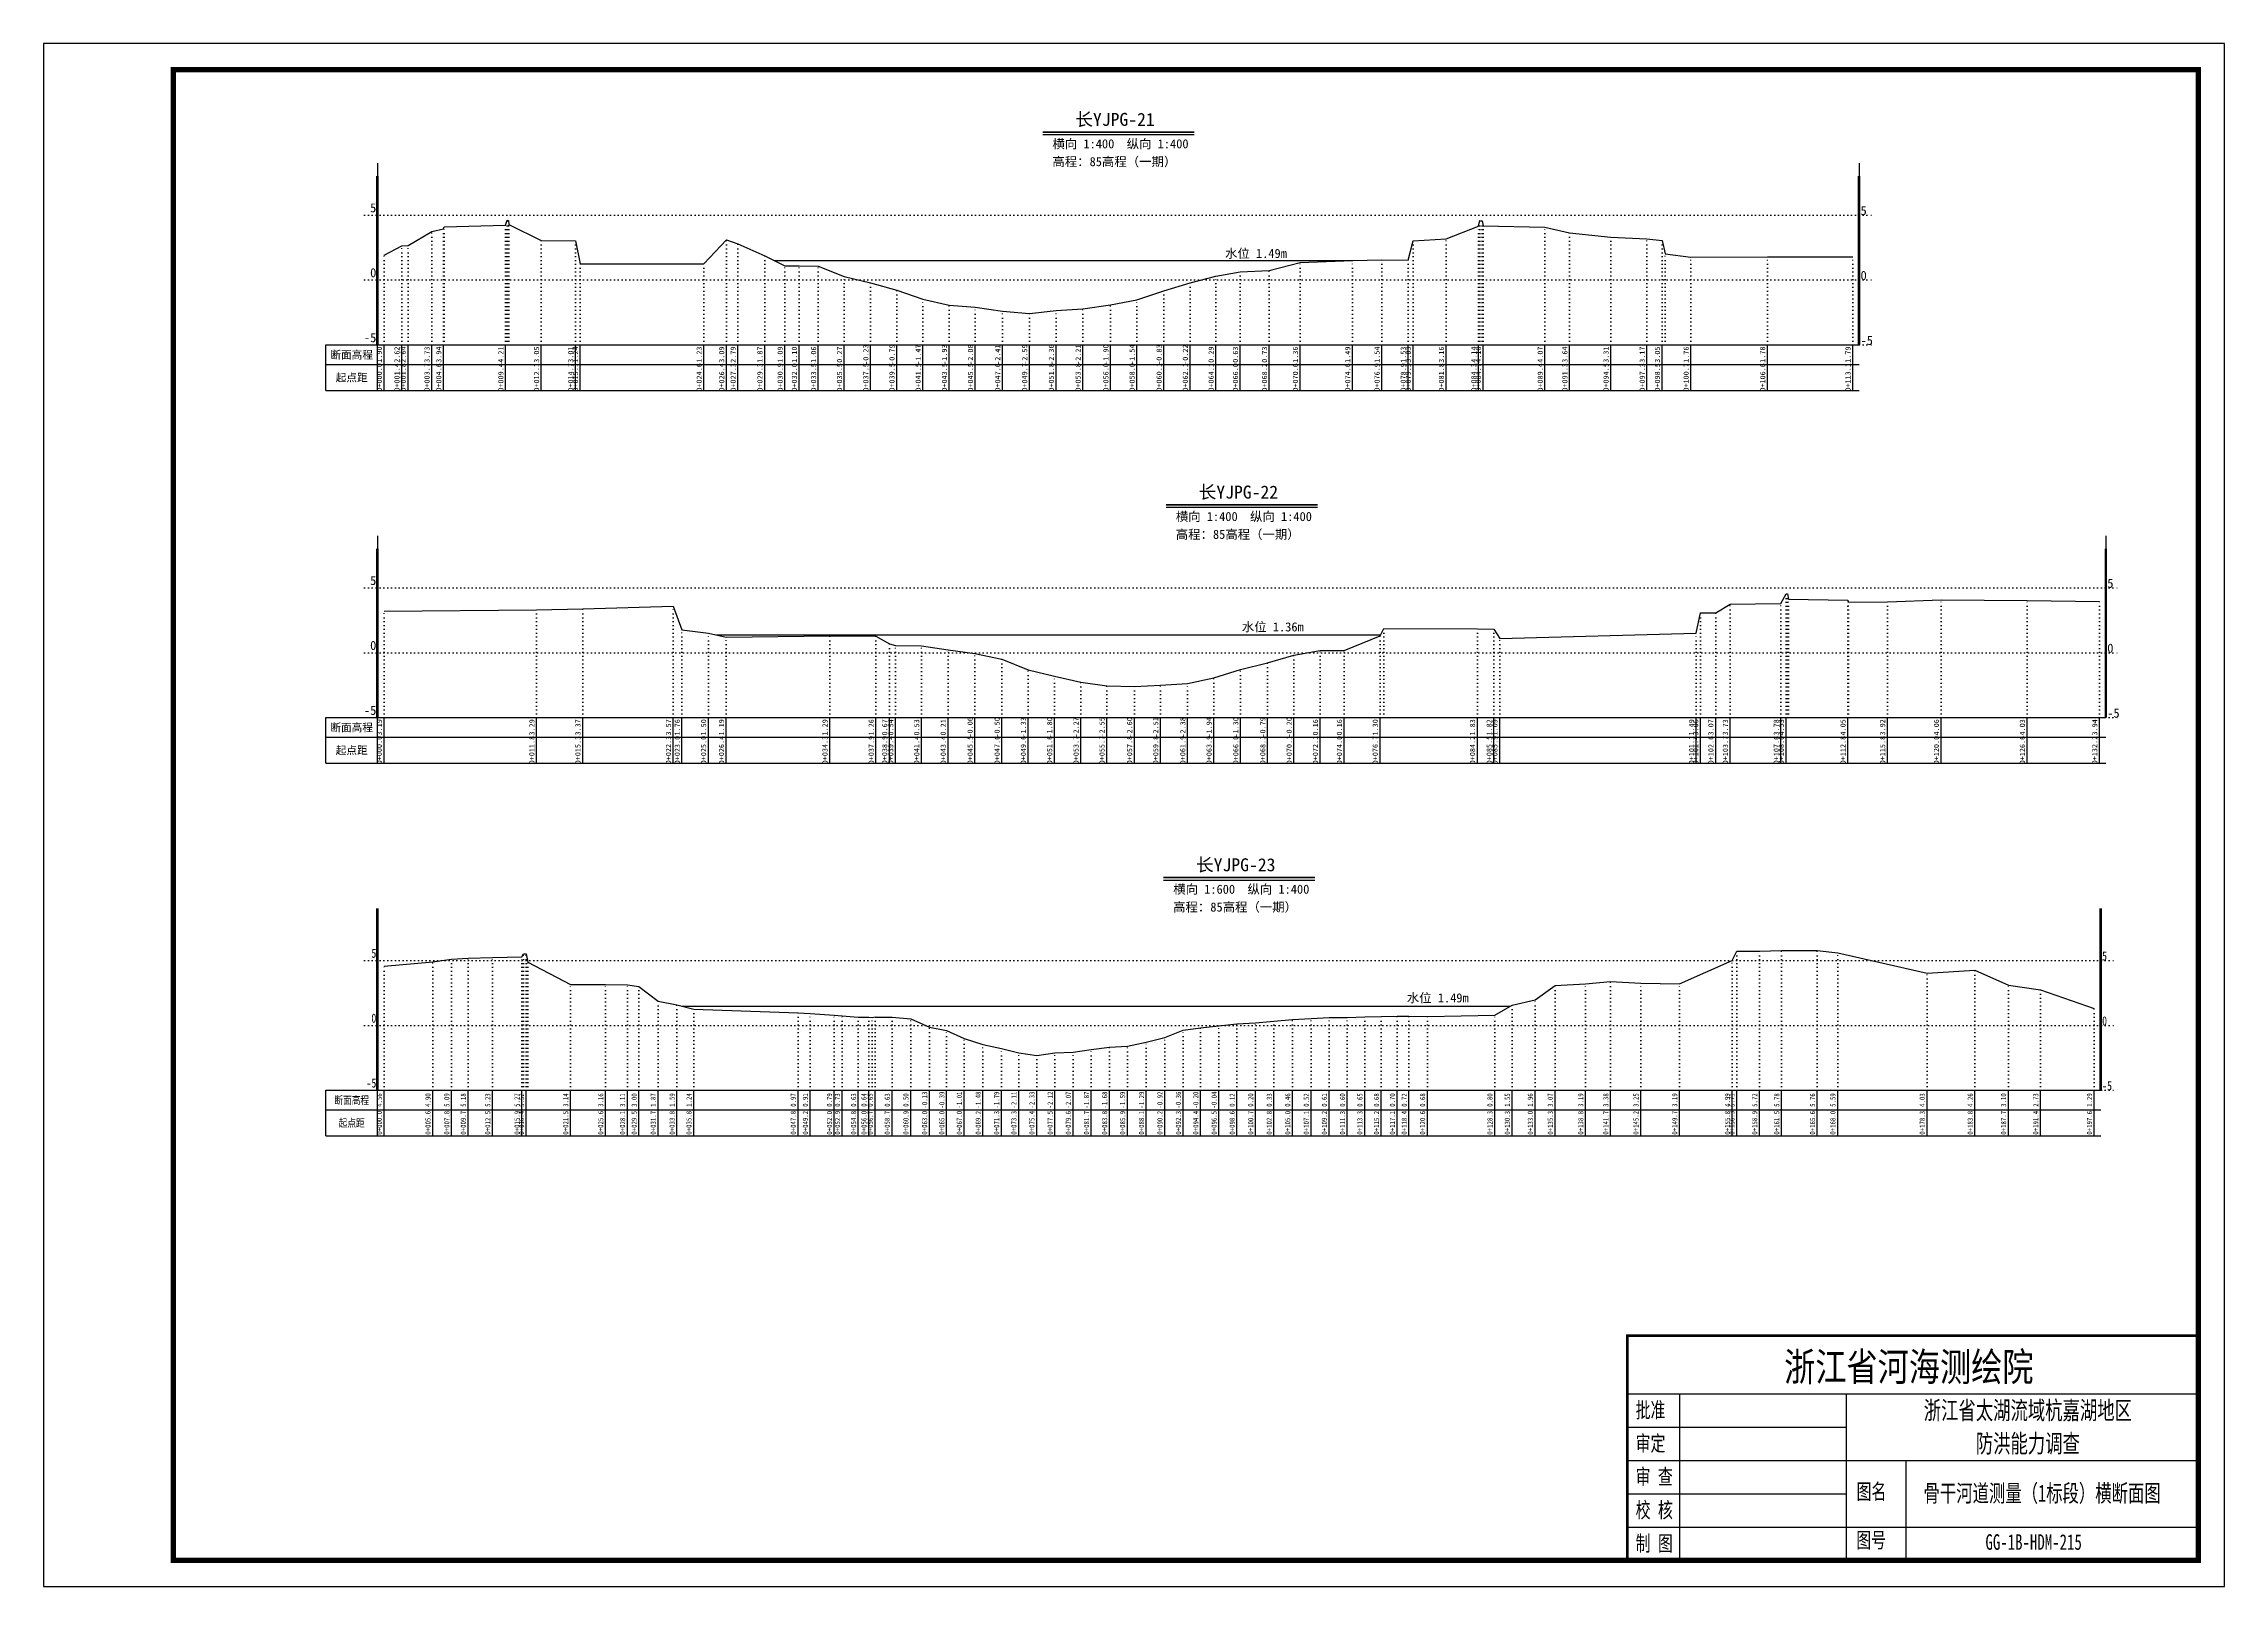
# Model space of a CAD drawing. Header units: millimetres. Extents: x 519117 to 522827, y 3371934 to 3372231.
# Drawn here: x 522406.5 to 522826.5, y 3371934.1 to 3372231.1 of the extents above; entities that cross this region are included whole.
import ezdxf
from ezdxf.enums import TextEntityAlignment as Align

# ---------------------------------------------------------------- set-up
doc = ezdxf.new("R2010")
doc.units = ezdxf.units.MM
doc.header["$LTSCALE"] = 0.4
doc.header["$MEASUREMENT"] = 0
doc.linetypes.add('X4', pattern=[1.6, 0, -1.6])
for name, color, linetype in [('DMX', 1, 'Continuous'), ('TEXT', 7, 'Continuous'), ('zdm1', 5, 'Continuous'), ('ZDMT5', 3, 'Continuous'), ('图框', 7, 'Continuous'), ('断面名称', 5, 'Continuous'), ('比例尺', 3, 'Continuous'), ('水位', 4, 'Continuous')]:
    doc.layers.add(name, color=color, linetype=linetype)
doc.styles.add('HDM', font='仿宋_GB2312.ttf')
doc.styles.add('tk2', font='SimSun.ttf', dxfattribs={"width": 0.8})

msp = doc.modelspace()

# ---------------------------------------------------------------- linework, layer by layer
at = {"lineweight": 100, "const_width": 0.5}
msp.add_lwpolyline([(522821.53, 3371982.35), (522711.53, 3371982.35), (522711.53, 3371939.06), (522821.53, 3371939.06), (522821.53, 3371982.35)], dxfattribs=at)
at = {"linetype": 'Continuous', "elevation": 0}
msp.add_lwpolyline([(522711.53, 3371971.15), (522711.53, 3371939.06)], dxfattribs=at)
at = {"layer": 'DMX', "linetype": 'Continuous', "flags": 128}
for points in [[(522472.11, 3372190.32), (522475.51, 3372192.12), (522476.71, 3372192.17), (522481.28, 3372194.89), (522483.56, 3372195.42), (522483.68, 3372195.82), (522495.51, 3372196.09), (522495.78, 3372197.07), (522496.08, 3372197.04), (522496.13, 3372196.24), (522502.38, 3372193.19), (522508.96, 3372193.09), (522509.88, 3372188.67), (522533.71, 3372188.64), (522538.03, 3372193.29), (522540.26, 3372192.54), (522545.41, 3372190.24), (522549.31, 3372188.29), (522552.03, 3372188.31), (522555.73, 3372188.21), (522560.73, 3372186.24), (522565.81, 3372184.99), (522570.83, 3372183.59), (522575.88, 3372181.89), (522580.93, 3372180.74), (522585.96, 3372180.36), (522591.21, 3372179.54), (522596.38, 3372179.09), (522601.53, 3372179.66), (522606.68, 3372180.04), (522612.03, 3372180.81), (522617.08, 3372181.71), (522622.28, 3372183.49), (522627.33, 3372185.01), (522632.31, 3372186.29), (522636.98, 3372187.14), (522642.58, 3372187.39), (522648.53, 3372188.96), (522658.61, 3372189.29), (522664.26, 3372189.41), (522669.31, 3372189.38), (522670.28, 3372193.13), (522676.66, 3372193.46), (522682.91, 3372195.91), (522683.16, 3372197.01), (522683.58, 3372196.98), (522683.76, 3372196.01), (522695.68, 3372195.73), (522700.43, 3372194.66), (522708.36, 3372193.83), (522715.33, 3372193.48), (522718.26, 3372193.18), (522718.83, 3372190.58), (522723.78, 3372189.96), (522738.53, 3372190.01), (522754.96, 3372190.03)], [(522472.11, 3372121.8), (522501.48, 3372122.05), (522510.36, 3372122.25), (522527.78, 3372122.74), (522529.48, 3372118.22), (522534.56, 3372117.57), (522538.01, 3372116.79), (522557.93, 3372117.04), (522566.83, 3372116.97), (522569.43, 3372115.49), (522570.61, 3372115.17), (522575.61, 3372115.14), (522580.71, 3372114.34), (522585.88, 3372113.67), (522591.08, 3372112.57), (522596.13, 3372110.49), (522601.21, 3372109.32), (522606.28, 3372108.14), (522611.28, 3372107.44), (522616.61, 3372107.32), (522621.63, 3372107.54), (522626.86, 3372107.87), (522631.91, 3372108.97), (522637.06, 3372110.57), (522642.26, 3372111.84), (522647.33, 3372113.32), (522652.38, 3372114.22), (522657.01, 3372114.22), (522663.91, 3372117.06), (522664.63, 3372118.44), (522682.66, 3372118.39), (522685.86, 3372118.36), (522686.96, 3372116.54), (522724.83, 3372117.54), (522725.63, 3372121.46), (522728.56, 3372121.49), (522731.33, 3372123.14), (522741.13, 3372123.26), (522742.13, 3372125.14), (522742.38, 3372125.11), (522742.58, 3372124.14), (522754.01, 3372123.94), (522754.11, 3372123.51), (522761.63, 3372123.61), (522771.98, 3372123.96), (522788.53, 3372123.89), (522802.48, 3372123.66)], [(522472.11, 3372053.46), (522481.48, 3372054.31), (522485.11, 3372054.79), (522488.28, 3372055.01), (522492.99, 3372055.14), (522498.63, 3372055.24), (522498.94, 3372055.84), (522499.49, 3372055.86), (522499.81, 3372054.24), (522508.01, 3372049.91), (522514.74, 3372049.96), (522518.96, 3372049.84), (522521.19, 3372049.56), (522524.86, 3372046.74), (522528.49, 3372046.04), (522531.74, 3372045.16), (522551.83, 3372044.49), (522554.16, 3372044.34), (522558.79, 3372044.04), (522560.34, 3372043.89), (522563.44, 3372043.64), (522565.44, 3372043.66), (522566.08, 3372043.56), (522566.66, 3372043.69), (522566.71, 3372043.66), (522569.93, 3372043.64), (522573.53, 3372043.31), (522577.13, 3372041.74), (522580.44, 3372041.09), (522583.81, 3372039.54), (522587.44, 3372038.36), (522590.99, 3372037.59), (522594.33, 3372036.79), (522597.79, 3372036.24), (522601.29, 3372036.76), (522604.79, 3372036.89), (522608.31, 3372037.39), (522611.79, 3372037.86), (522615.26, 3372038.09), (522618.89, 3372038.84), (522622.44, 3372039.76), (522625.99, 3372041.16), (522629.36, 3372041.56), (522632.88, 3372041.96), (522636.36, 3372042.36), (522639.93, 3372042.56), (522643.49, 3372042.89), (522647.06, 3372043.21), (522650.63, 3372043.36), (522654.11, 3372043.59), (522657.61, 3372043.56), (522660.96, 3372043.69), (522664.14, 3372043.76), (522667.21, 3372043.81), (522669.49, 3372043.86), (522673.03, 3372043.76), (522686.01, 3372044.06), (522689.34, 3372045.94), (522693.78, 3372046.96), (522697.63, 3372049.74), (522703.49, 3372050.04), (522708.33, 3372050.51), (522714.13, 3372050.19), (522721.59, 3372050.04), (522731.73, 3372054.54), (522732.61, 3372056.34), (522736.99, 3372056.36), (522741.24, 3372056.51), (522748.13, 3372056.46), (522752.06, 3372056.04), (522769.26, 3372052.14), (522778.49, 3372052.71), (522784.93, 3372049.81), (522791.13, 3372048.89), (522801.48, 3372045.29)]]:
    msp.add_lwpolyline(points, dxfattribs=at)
at = {"layer": 'TEXT', "color": 0}
for p, q in [((522711.53, 3371971.15, 0), (522821.53, 3371971.15, 0)), ((522721.62, 3371971.15, 0), (522721.62, 3371945.48, 0)), ((522753.7, 3371971.15, 0), (522753.7, 3371945.48, 0)), ((522711.53, 3371964.73, 0), (522753.7, 3371964.73, 0)), ((522711.53, 3371958.31, 0), (522753.7, 3371958.31, 0)), ((522753.7, 3371958.31, 0), (522821.53, 3371958.31, 0)), ((522765.18, 3371958.31, 0), (522765.18, 3371939.06, 0)), ((522711.53, 3371951.9, 0), (522753.7, 3371951.9, 0)), ((522711.53, 3371945.48, 0), (522821.53, 3371945.48, 0)), ((522721.62, 3371945.48, 0), (522721.62, 3371939.06, 0)), ((522753.7, 3371945.48, 0), (522753.7, 3371939.06, 0))]:
    msp.add_line(p, q, dxfattribs=at)
at = {"layer": 'zdm1', "linetype": 'Continuous'}
for p, q in [((522470.73, 3372173.06), (522470.73, 3372205.56)), ((522470.98, 3372173.06), (522470.98, 3372205.56)), ((522756.08, 3372173.06), (522756.08, 3372205.56)), ((522756.33, 3372173.06), (522756.33, 3372205.56)), ((522460.86, 3372164.31), (522460.86, 3372173.06)), ((522460.86, 3372173.06), (522472.11, 3372173.06)), ((522470.86, 3372164.31), (522470.86, 3372173.06)), ((522472.11, 3372173.06), (522756.21, 3372173.06)), ((522460.86, 3372169.31), (522756.21, 3372169.31)), ((522460.86, 3372164.31), (522756.21, 3372164.31)), ((522470.73, 3372101.31), (522470.73, 3372133.81)), ((522470.98, 3372101.31), (522470.98, 3372133.81)), ((522803.61, 3372101.31), (522803.61, 3372133.81)), ((522803.86, 3372101.31), (522803.86, 3372133.81)), ((522460.86, 3372092.56), (522460.86, 3372101.31)), ((522460.86, 3372101.31), (522472.11, 3372101.31)), ((522470.86, 3372092.56), (522470.86, 3372101.31)), ((522472.11, 3372101.31), (522803.73, 3372101.31)), ((522460.86, 3372097.56), (522803.73, 3372097.56)), ((522460.86, 3372092.56), (522803.73, 3372092.56)), ((522470.73, 3372029.56), (522470.73, 3372064.56)), ((522470.98, 3372029.56), (522470.98, 3372064.56)), ((522802.6, 3372029.56), (522802.6, 3372064.56)), ((522802.85, 3372029.56), (522802.85, 3372064.56)), ((522460.86, 3372029.56), (522472.11, 3372029.56)), ((522460.86, 3372020.81), (522460.86, 3372029.56)), ((522470.86, 3372020.81), (522470.86, 3372029.56)), ((522472.11, 3372029.56), (522802.73, 3372029.56)), ((522460.86, 3372025.81), (522802.73, 3372025.81)), ((522460.86, 3372020.81), (522802.73, 3372020.81))]:
    msp.add_line(p, q, dxfattribs=at)
at = {"layer": 'zdm1', "linetype": 'X4'}
for p, q in [((522468.36, 3372198.06), (522758.71, 3372198.06)), ((522468.36, 3372185.56), (522758.71, 3372185.56)), ((522468.36, 3372173.06), (522758.71, 3372173.06)), ((522468.36, 3372126.31), (522806.23, 3372126.31)), ((522468.36, 3372113.81), (522806.23, 3372113.81)), ((522468.36, 3372101.31), (522806.23, 3372101.31)), ((522468.36, 3372054.56), (522805.23, 3372054.56)), ((522468.36, 3372042.06), (522805.23, 3372042.06)), ((522468.36, 3372029.56), (522805.23, 3372029.56))]:
    msp.add_line(p, q, dxfattribs=at)
at = {"layer": 'zdm1', "linetype": 'Continuous', "flags": 128}
for points in [[(522470.86, 3372205.56, 0.25, 0.25, 0), (522470.86, 3372208.06, 0.25, 0.25, 0)], [(522756.21, 3372205.56, 0.25, 0.25, 0), (522756.21, 3372208.06, 0.25, 0.25, 0)], [(522470.86, 3372200.56, 0.25, 0.25, 0), (522470.86, 3372203.06, 0.25, 0.25, 0)], [(522756.21, 3372200.56, 0.25, 0.25, 0), (522756.21, 3372203.06, 0.25, 0.25, 0)], [(522470.86, 3372195.56, 0.25, 0.25, 0), (522470.86, 3372198.06, 0.25, 0.25, 0)], [(522756.21, 3372195.56, 0.25, 0.25, 0), (522756.21, 3372198.06, 0.25, 0.25, 0)], [(522470.86, 3372190.56, 0.25, 0.25, 0), (522470.86, 3372193.06, 0.25, 0.25, 0)], [(522756.21, 3372190.56, 0.25, 0.25, 0), (522756.21, 3372193.06, 0.25, 0.25, 0)], [(522470.86, 3372185.56, 0.25, 0.25, 0), (522470.86, 3372188.06, 0.25, 0.25, 0)], [(522756.21, 3372185.56, 0.25, 0.25, 0), (522756.21, 3372188.06, 0.25, 0.25, 0)], [(522470.86, 3372180.56, 0.25, 0.25, 0), (522470.86, 3372183.06, 0.25, 0.25, 0)], [(522756.21, 3372180.56, 0.25, 0.25, 0), (522756.21, 3372183.06, 0.25, 0.25, 0)], [(522470.86, 3372175.56, 0.25, 0.25, 0), (522470.86, 3372178.06, 0.25, 0.25, 0)], [(522756.21, 3372175.56, 0.25, 0.25, 0), (522756.21, 3372178.06, 0.25, 0.25, 0)], [(522470.86, 3372133.81, 0.25, 0.25, 0), (522470.86, 3372136.31, 0.25, 0.25, 0)], [(522803.73, 3372133.81, 0.25, 0.25, 0), (522803.73, 3372136.31, 0.25, 0.25, 0)], [(522470.86, 3372128.81, 0.25, 0.25, 0), (522470.86, 3372131.31, 0.25, 0.25, 0)], [(522803.73, 3372128.81, 0.25, 0.25, 0), (522803.73, 3372131.31, 0.25, 0.25, 0)], [(522470.86, 3372123.81, 0.25, 0.25, 0), (522470.86, 3372126.31, 0.25, 0.25, 0)], [(522803.73, 3372123.81, 0.25, 0.25, 0), (522803.73, 3372126.31, 0.25, 0.25, 0)], [(522470.86, 3372118.81, 0.25, 0.25, 0), (522470.86, 3372121.31, 0.25, 0.25, 0)], [(522803.73, 3372118.81, 0.25, 0.25, 0), (522803.73, 3372121.31, 0.25, 0.25, 0)], [(522470.86, 3372113.81, 0.25, 0.25, 0), (522470.86, 3372116.31, 0.25, 0.25, 0)], [(522803.73, 3372113.81, 0.25, 0.25, 0), (522803.73, 3372116.31, 0.25, 0.25, 0)], [(522470.86, 3372108.81, 0.25, 0.25, 0), (522470.86, 3372111.31, 0.25, 0.25, 0)], [(522803.73, 3372108.81, 0.25, 0.25, 0), (522803.73, 3372111.31, 0.25, 0.25, 0)], [(522470.86, 3372103.81, 0.25, 0.25, 0), (522470.86, 3372106.31, 0.25, 0.25, 0)], [(522803.73, 3372103.81, 0.25, 0.25, 0), (522803.73, 3372106.31, 0.25, 0.25, 0)], [(522470.86, 3372062.06, 0.25, 0.25, 0), (522470.86, 3372064.56, 0.25, 0.25, 0)], [(522802.73, 3372062.06, 0.25, 0.25, 0), (522802.73, 3372064.56, 0.25, 0.25, 0)], [(522470.86, 3372057.06, 0.25, 0.25, 0), (522470.86, 3372059.56, 0.25, 0.25, 0)], [(522802.73, 3372057.06, 0.25, 0.25, 0), (522802.73, 3372059.56, 0.25, 0.25, 0)], [(522470.86, 3372052.06, 0.25, 0.25, 0), (522470.86, 3372054.56, 0.25, 0.25, 0)], [(522802.73, 3372052.06, 0.25, 0.25, 0), (522802.73, 3372054.56, 0.25, 0.25, 0)], [(522470.86, 3372047.06, 0.25, 0.25, 0), (522470.86, 3372049.56, 0.25, 0.25, 0)], [(522802.73, 3372047.06, 0.25, 0.25, 0), (522802.73, 3372049.56, 0.25, 0.25, 0)], [(522470.86, 3372042.06, 0.25, 0.25, 0), (522470.86, 3372044.56, 0.25, 0.25, 0)], [(522802.73, 3372042.06, 0.25, 0.25, 0), (522802.73, 3372044.56, 0.25, 0.25, 0)], [(522470.86, 3372037.06, 0.25, 0.25, 0), (522470.86, 3372039.56, 0.25, 0.25, 0)], [(522802.73, 3372037.06, 0.25, 0.25, 0), (522802.73, 3372039.56, 0.25, 0.25, 0)], [(522470.86, 3372032.06, 0.25, 0.25, 0), (522470.86, 3372034.56, 0.25, 0.25, 0)], [(522802.73, 3372032.06, 0.25, 0.25, 0), (522802.73, 3372034.56, 0.25, 0.25, 0)]]:
    msp.add_lwpolyline(points, format="xyseb", dxfattribs=at)
at = {"layer": 'ZDMT5', "linetype": 'X4'}
for p, q in [((522495.78, 3372173.06), (522495.78, 3372197.07)), ((522496.08, 3372173.06), (522496.08, 3372197.04)), ((522683.16, 3372173.06), (522683.16, 3372197.01)), ((522683.58, 3372173.06), (522683.58, 3372196.98)), ((522481.28, 3372173.06), (522481.28, 3372194.89)), ((522483.56, 3372173.06), (522483.56, 3372195.42)), ((522483.68, 3372173.06), (522483.68, 3372195.82)), ((522495.51, 3372173.06), (522495.51, 3372196.09)), ((522496.13, 3372173.06), (522496.13, 3372196.24)), ((522502.38, 3372173.06), (522502.38, 3372193.19)), ((522508.96, 3372173.06), (522508.96, 3372193.09)), ((522538.03, 3372173.06), (522538.03, 3372193.29)), ((522670.28, 3372173.06), (522670.28, 3372193.13)), ((522676.66, 3372173.06), (522676.66, 3372193.46)), ((522682.91, 3372173.06), (522682.91, 3372195.91)), ((522683.76, 3372173.06), (522683.76, 3372196.01)), ((522695.68, 3372173.06), (522695.68, 3372195.73)), ((522700.43, 3372173.06), (522700.43, 3372194.66)), ((522708.36, 3372173.06), (522708.36, 3372193.83)), ((522715.33, 3372173.06), (522715.33, 3372193.48)), ((522718.26, 3372173.06), (522718.26, 3372193.18)), ((522472.11, 3372173.06), (522472.11, 3372190.32)), ((522475.51, 3372173.06), (522475.51, 3372192.12)), ((522476.71, 3372173.06), (522476.71, 3372192.17)), ((522509.88, 3372173.06), (522509.88, 3372188.67)), ((522533.71, 3372173.06), (522533.71, 3372188.64)), ((522540.26, 3372173.06), (522540.26, 3372192.54)), ((522545.41, 3372173.06), (522545.41, 3372190.24)), ((522648.53, 3372173.06), (522648.53, 3372188.96)), ((522658.61, 3372173.06), (522658.61, 3372189.29)), ((522664.26, 3372173.06), (522664.26, 3372189.41)), ((522669.31, 3372173.06), (522669.31, 3372189.38)), ((522718.83, 3372173.06), (522718.83, 3372190.58)), ((522723.78, 3372173.06), (522723.78, 3372189.96)), ((522738.53, 3372173.06), (522738.53, 3372190.01)), ((522754.96, 3372173.06), (522754.96, 3372190.03)), ((522549.31, 3372173.06), (522549.31, 3372188.29)), ((522552.03, 3372173.06), (522552.03, 3372188.31)), ((522555.73, 3372173.06), (522555.73, 3372188.21)), ((522560.73, 3372173.06), (522560.73, 3372186.24)), ((522565.81, 3372173.06), (522565.81, 3372184.99)), ((522627.33, 3372173.06), (522627.33, 3372185.01)), ((522632.31, 3372173.06), (522632.31, 3372186.29)), ((522636.98, 3372173.06), (522636.98, 3372187.14)), ((522642.58, 3372173.06), (522642.58, 3372187.39)), ((522570.83, 3372173.06), (522570.83, 3372183.59)), ((522575.88, 3372173.06), (522575.88, 3372181.89)), ((522580.93, 3372173.06), (522580.93, 3372180.74)), ((522585.96, 3372173.06), (522585.96, 3372180.36)), ((522606.68, 3372173.06), (522606.68, 3372180.04)), ((522612.03, 3372173.06), (522612.03, 3372180.81)), ((522617.08, 3372173.06), (522617.08, 3372181.71)), ((522622.28, 3372173.06), (522622.28, 3372183.49)), ((522591.21, 3372173.06), (522591.21, 3372179.54)), ((522596.38, 3372173.06), (522596.38, 3372179.09)), ((522601.53, 3372173.06), (522601.53, 3372179.66)), ((522472.11, 3372101.31), (522472.11, 3372121.8)), ((522501.48, 3372101.31), (522501.48, 3372122.05)), ((522510.36, 3372101.31), (522510.36, 3372122.25)), ((522527.78, 3372101.31), (522527.78, 3372122.74)), ((522725.63, 3372101.31), (522725.63, 3372121.46)), ((522728.56, 3372101.31), (522728.56, 3372121.49)), ((522731.33, 3372101.31), (522731.33, 3372123.14)), ((522741.13, 3372101.31), (522741.13, 3372123.26)), ((522742.13, 3372101.31), (522742.13, 3372125.14)), ((522742.38, 3372101.31), (522742.38, 3372125.11)), ((522742.58, 3372101.31), (522742.58, 3372124.14)), ((522754.01, 3372101.31), (522754.01, 3372123.94)), ((522754.11, 3372101.31), (522754.11, 3372123.51)), ((522761.63, 3372101.31), (522761.63, 3372123.61)), ((522771.98, 3372101.31), (522771.98, 3372123.96)), ((522788.53, 3372101.31), (522788.53, 3372123.89)), ((522802.48, 3372101.31), (522802.48, 3372123.66)), ((522529.48, 3372101.31), (522529.48, 3372118.22)), ((522534.56, 3372101.31), (522534.56, 3372117.57)), ((522557.93, 3372101.31), (522557.93, 3372117.04)), ((522663.91, 3372101.31), (522663.91, 3372117.06)), ((522664.63, 3372101.31), (522664.63, 3372118.44)), ((522682.66, 3372101.31), (522682.66, 3372118.39)), ((522685.86, 3372101.31), (522685.86, 3372118.36)), ((522724.83, 3372101.31), (522724.83, 3372117.54)), ((522538.01, 3372101.31), (522538.01, 3372116.79)), ((522566.83, 3372101.31), (522566.83, 3372116.97)), ((522569.43, 3372101.31), (522569.43, 3372115.49)), ((522570.61, 3372101.31), (522570.61, 3372115.17)), ((522575.61, 3372101.31), (522575.61, 3372115.14)), ((522580.71, 3372101.31), (522580.71, 3372114.34)), ((522585.88, 3372101.31), (522585.88, 3372113.67)), ((522647.33, 3372101.31), (522647.33, 3372113.32)), ((522652.38, 3372101.31), (522652.38, 3372114.22)), ((522657.01, 3372101.31), (522657.01, 3372114.22)), ((522686.96, 3372101.31), (522686.96, 3372116.54)), ((522591.08, 3372101.31), (522591.08, 3372112.57)), ((522596.13, 3372101.31), (522596.13, 3372110.49)), ((522601.21, 3372101.31), (522601.21, 3372109.32)), ((522631.91, 3372101.31), (522631.91, 3372108.97)), ((522637.06, 3372101.31), (522637.06, 3372110.57)), ((522642.26, 3372101.31), (522642.26, 3372111.84)), ((522606.28, 3372101.31), (522606.28, 3372108.14)), ((522611.28, 3372101.31), (522611.28, 3372107.44)), ((522616.61, 3372101.31), (522616.61, 3372107.32)), ((522621.63, 3372101.31), (522621.63, 3372107.54)), ((522626.86, 3372101.31), (522626.86, 3372107.87)), ((522481.48, 3372029.56), (522481.48, 3372054.31)), ((522485.11, 3372029.56), (522485.11, 3372054.79)), ((522488.28, 3372029.56), (522488.28, 3372055.01)), ((522492.99, 3372029.56), (522492.99, 3372055.14)), ((522498.63, 3372029.56), (522498.63, 3372055.24)), ((522498.94, 3372029.56), (522498.94, 3372055.84)), ((522499.49, 3372029.56), (522499.49, 3372055.86)), ((522499.81, 3372029.56), (522499.81, 3372054.24)), ((522731.73, 3372029.56), (522731.73, 3372054.54)), ((522732.61, 3372029.56), (522732.61, 3372056.34)), ((522736.99, 3372029.56), (522736.99, 3372056.36)), ((522741.24, 3372029.56), (522741.24, 3372056.51)), ((522748.13, 3372029.56), (522748.13, 3372056.46)), ((522752.06, 3372029.56), (522752.06, 3372056.04)), ((522472.11, 3372029.56), (522472.11, 3372053.46)), ((522508.01, 3372029.56), (522508.01, 3372049.91)), ((522514.74, 3372029.56), (522514.74, 3372049.96)), ((522518.96, 3372029.56), (522518.96, 3372049.84)), ((522703.49, 3372029.56), (522703.49, 3372050.04)), ((522708.33, 3372029.56), (522708.33, 3372050.51)), ((522714.13, 3372029.56), (522714.13, 3372050.19)), ((522721.59, 3372029.56), (522721.59, 3372050.04)), ((522769.26, 3372029.56), (522769.26, 3372052.14)), ((522778.49, 3372029.56), (522778.49, 3372052.71)), ((522784.93, 3372029.56), (522784.93, 3372049.81)), ((522521.19, 3372029.56), (522521.19, 3372049.56)), ((522524.86, 3372029.56), (522524.86, 3372046.74)), ((522528.49, 3372029.56), (522528.49, 3372046.04)), ((522689.34, 3372029.56), (522689.34, 3372045.94)), ((522693.78, 3372029.56), (522693.78, 3372046.96)), ((522697.63, 3372029.56), (522697.63, 3372049.74)), ((522791.13, 3372029.56), (522791.13, 3372048.89)), ((522531.74, 3372029.56), (522531.74, 3372045.16)), ((522551.83, 3372029.56), (522551.83, 3372044.49)), ((522554.16, 3372029.56), (522554.16, 3372044.34)), ((522558.79, 3372029.56), (522558.79, 3372044.04)), ((522560.34, 3372029.56), (522560.34, 3372043.89)), ((522563.44, 3372029.56), (522563.44, 3372043.64)), ((522565.44, 3372029.56), (522565.44, 3372043.66)), ((522566.08, 3372029.56), (522566.08, 3372043.56)), ((522566.66, 3372029.56), (522566.66, 3372043.69)), ((522566.71, 3372029.56), (522566.71, 3372043.66)), ((522569.93, 3372029.56), (522569.93, 3372043.64)), ((522573.53, 3372029.56), (522573.53, 3372043.31)), ((522577.13, 3372029.56), (522577.13, 3372041.74)), ((522629.36, 3372029.56), (522629.36, 3372041.56)), ((522632.88, 3372029.56), (522632.88, 3372041.96)), ((522636.36, 3372029.56), (522636.36, 3372042.36)), ((522639.93, 3372029.56), (522639.93, 3372042.56)), ((522643.49, 3372029.56), (522643.49, 3372042.89)), ((522647.06, 3372029.56), (522647.06, 3372043.21)), ((522650.63, 3372029.56), (522650.63, 3372043.36)), ((522654.11, 3372029.56), (522654.11, 3372043.59)), ((522657.61, 3372029.56), (522657.61, 3372043.56)), ((522660.96, 3372029.56), (522660.96, 3372043.69)), ((522664.14, 3372029.56), (522664.14, 3372043.76)), ((522667.21, 3372029.56), (522667.21, 3372043.81)), ((522669.49, 3372029.56), (522669.49, 3372043.86)), ((522673.03, 3372029.56), (522673.03, 3372043.76)), ((522686.01, 3372029.56), (522686.01, 3372044.06)), ((522801.48, 3372029.56), (522801.48, 3372045.29)), ((522580.44, 3372029.56), (522580.44, 3372041.09)), ((522583.81, 3372029.56), (522583.81, 3372039.54)), ((522587.44, 3372029.56), (522587.44, 3372038.36)), ((522590.99, 3372029.56), (522590.99, 3372037.59)), ((522608.31, 3372029.56), (522608.31, 3372037.39)), ((522611.79, 3372029.56), (522611.79, 3372037.86)), ((522615.26, 3372029.56), (522615.26, 3372038.09)), ((522618.89, 3372029.56), (522618.89, 3372038.84)), ((522622.44, 3372029.56), (522622.44, 3372039.76)), ((522625.99, 3372029.56), (522625.99, 3372041.16)), ((522594.33, 3372029.56), (522594.33, 3372036.79)), ((522597.79, 3372029.56), (522597.79, 3372036.24)), ((522601.29, 3372029.56), (522601.29, 3372036.76)), ((522604.79, 3372029.56), (522604.79, 3372036.89))]:
    msp.add_line(p, q, dxfattribs=at)
at = {"layer": 'ZDMT5', "linetype": 'Continuous'}
for p, q in [((522472.11, 3372164.31), (522472.11, 3372173.06)), ((522475.51, 3372164.31), (522475.51, 3372173.06)), ((522476.71, 3372164.31), (522476.71, 3372173.06)), ((522481.28, 3372164.31), (522481.28, 3372173.06)), ((522483.56, 3372164.31), (522483.56, 3372173.06)), ((522495.51, 3372164.31), (522495.51, 3372173.06)), ((522502.38, 3372164.31), (522502.38, 3372173.06)), ((522508.96, 3372164.31), (522508.96, 3372173.06)), ((522509.88, 3372164.31), (522509.88, 3372173.06)), ((522533.71, 3372164.31), (522533.71, 3372173.06)), ((522538.03, 3372164.31), (522538.03, 3372173.06)), ((522540.26, 3372164.31), (522540.26, 3372173.06)), ((522545.41, 3372164.31), (522545.41, 3372173.06)), ((522549.31, 3372164.31), (522549.31, 3372173.06)), ((522552.03, 3372164.31), (522552.03, 3372173.06)), ((522555.73, 3372164.31), (522555.73, 3372173.06)), ((522560.73, 3372164.31), (522560.73, 3372173.06)), ((522565.81, 3372164.31), (522565.81, 3372173.06)), ((522570.83, 3372164.31), (522570.83, 3372173.06)), ((522575.88, 3372164.31), (522575.88, 3372173.06)), ((522580.93, 3372164.31), (522580.93, 3372173.06)), ((522585.96, 3372164.31), (522585.96, 3372173.06)), ((522591.21, 3372164.31), (522591.21, 3372173.06)), ((522596.38, 3372164.31), (522596.38, 3372173.06)), ((522601.53, 3372164.31), (522601.53, 3372173.06)), ((522606.68, 3372164.31), (522606.68, 3372173.06)), ((522612.03, 3372164.31), (522612.03, 3372173.06)), ((522617.08, 3372164.31), (522617.08, 3372173.06)), ((522622.28, 3372164.31), (522622.28, 3372173.06)), ((522627.33, 3372164.31), (522627.33, 3372173.06)), ((522632.31, 3372164.31), (522632.31, 3372173.06)), ((522636.98, 3372164.31), (522636.98, 3372173.06)), ((522642.58, 3372164.31), (522642.58, 3372173.06)), ((522648.53, 3372164.31), (522648.53, 3372173.06)), ((522658.61, 3372164.31), (522658.61, 3372173.06)), ((522664.26, 3372164.31), (522664.26, 3372173.06)), ((522669.31, 3372164.31), (522669.31, 3372173.06)), ((522670.28, 3372164.31), (522670.28, 3372173.06)), ((522676.66, 3372164.31), (522676.66, 3372173.06)), ((522682.91, 3372164.31), (522682.91, 3372173.06)), ((522683.76, 3372164.31), (522683.76, 3372173.06)), ((522695.68, 3372164.31), (522695.68, 3372173.06)), ((522700.43, 3372164.31), (522700.43, 3372173.06)), ((522708.36, 3372164.31), (522708.36, 3372173.06)), ((522715.33, 3372164.31), (522715.33, 3372173.06)), ((522718.26, 3372164.31), (522718.26, 3372173.06)), ((522723.78, 3372164.31), (522723.78, 3372173.06)), ((522738.53, 3372164.31), (522738.53, 3372173.06)), ((522754.96, 3372164.31), (522754.96, 3372173.06)), ((522472.11, 3372092.56), (522472.11, 3372101.31)), ((522501.48, 3372092.56), (522501.48, 3372101.31)), ((522510.36, 3372092.56), (522510.36, 3372101.31)), ((522527.78, 3372092.56), (522527.78, 3372101.31)), ((522529.48, 3372092.56), (522529.48, 3372101.31)), ((522534.56, 3372092.56), (522534.56, 3372101.31)), ((522538.01, 3372092.56), (522538.01, 3372101.31)), ((522557.93, 3372092.56), (522557.93, 3372101.31)), ((522566.83, 3372092.56), (522566.83, 3372101.31)), ((522569.43, 3372092.56), (522569.43, 3372101.31)), ((522570.61, 3372092.56), (522570.61, 3372101.31)), ((522575.61, 3372092.56), (522575.61, 3372101.31)), ((522580.71, 3372092.56), (522580.71, 3372101.31)), ((522585.88, 3372092.56), (522585.88, 3372101.31)), ((522591.08, 3372092.56), (522591.08, 3372101.31)), ((522596.13, 3372092.56), (522596.13, 3372101.31)), ((522601.21, 3372092.56), (522601.21, 3372101.31)), ((522606.28, 3372092.56), (522606.28, 3372101.31)), ((522611.28, 3372092.56), (522611.28, 3372101.31)), ((522616.61, 3372092.56), (522616.61, 3372101.31)), ((522621.63, 3372092.56), (522621.63, 3372101.31)), ((522626.86, 3372092.56), (522626.86, 3372101.31)), ((522631.91, 3372092.56), (522631.91, 3372101.31)), ((522637.06, 3372092.56), (522637.06, 3372101.31)), ((522642.26, 3372092.56), (522642.26, 3372101.31)), ((522647.33, 3372092.56), (522647.33, 3372101.31)), ((522652.38, 3372092.56), (522652.38, 3372101.31)), ((522657.01, 3372092.56), (522657.01, 3372101.31)), ((522663.91, 3372092.56), (522663.91, 3372101.31)), ((522682.66, 3372092.56), (522682.66, 3372101.31)), ((522685.86, 3372092.56), (522685.86, 3372101.31)), ((522686.96, 3372092.56), (522686.96, 3372101.31)), ((522724.83, 3372092.56), (522724.83, 3372101.31)), ((522725.63, 3372092.56), (522725.63, 3372101.31)), ((522728.56, 3372092.56), (522728.56, 3372101.31)), ((522731.33, 3372092.56), (522731.33, 3372101.31)), ((522741.13, 3372092.56), (522741.13, 3372101.31)), ((522742.13, 3372092.56), (522742.13, 3372101.31)), ((522754.01, 3372092.56), (522754.01, 3372101.31)), ((522761.63, 3372092.56), (522761.63, 3372101.31)), ((522771.98, 3372092.56), (522771.98, 3372101.31)), ((522788.53, 3372092.56), (522788.53, 3372101.31)), ((522802.48, 3372092.56), (522802.48, 3372101.31)), ((522472.11, 3372020.81), (522472.11, 3372029.56)), ((522481.48, 3372020.81), (522481.48, 3372029.56)), ((522485.11, 3372020.81), (522485.11, 3372029.56)), ((522488.28, 3372020.81), (522488.28, 3372029.56)), ((522492.99, 3372020.81), (522492.99, 3372029.56)), ((522498.63, 3372020.81), (522498.63, 3372029.56)), ((522499.49, 3372020.81), (522499.49, 3372029.56)), ((522508.01, 3372020.81), (522508.01, 3372029.56)), ((522514.74, 3372020.81), (522514.74, 3372029.56)), ((522518.96, 3372020.81), (522518.96, 3372029.56)), ((522521.19, 3372020.81), (522521.19, 3372029.56)), ((522524.86, 3372020.81), (522524.86, 3372029.56)), ((522528.49, 3372020.81), (522528.49, 3372029.56)), ((522531.74, 3372020.81), (522531.74, 3372029.56)), ((522551.83, 3372020.81), (522551.83, 3372029.56)), ((522554.16, 3372020.81), (522554.16, 3372029.56)), ((522558.79, 3372020.81), (522558.79, 3372029.56)), ((522560.34, 3372020.81), (522560.34, 3372029.56)), ((522563.44, 3372020.81), (522563.44, 3372029.56)), ((522565.44, 3372020.81), (522565.44, 3372029.56)), ((522566.66, 3372020.81), (522566.66, 3372029.56)), ((522569.93, 3372020.81), (522569.93, 3372029.56)), ((522573.53, 3372020.81), (522573.53, 3372029.56)), ((522577.13, 3372020.81), (522577.13, 3372029.56)), ((522580.44, 3372020.81), (522580.44, 3372029.56)), ((522583.81, 3372020.81), (522583.81, 3372029.56)), ((522587.44, 3372020.81), (522587.44, 3372029.56)), ((522590.99, 3372020.81), (522590.99, 3372029.56)), ((522594.33, 3372020.81), (522594.33, 3372029.56)), ((522597.79, 3372020.81), (522597.79, 3372029.56)), ((522601.29, 3372020.81), (522601.29, 3372029.56)), ((522604.79, 3372020.81), (522604.79, 3372029.56)), ((522608.31, 3372020.81), (522608.31, 3372029.56)), ((522611.79, 3372020.81), (522611.79, 3372029.56)), ((522615.26, 3372020.81), (522615.26, 3372029.56)), ((522618.89, 3372020.81), (522618.89, 3372029.56)), ((522622.44, 3372020.81), (522622.44, 3372029.56)), ((522625.99, 3372020.81), (522625.99, 3372029.56)), ((522629.36, 3372020.81), (522629.36, 3372029.56)), ((522632.88, 3372020.81), (522632.88, 3372029.56)), ((522636.36, 3372020.81), (522636.36, 3372029.56)), ((522639.93, 3372020.81), (522639.93, 3372029.56)), ((522643.49, 3372020.81), (522643.49, 3372029.56)), ((522647.06, 3372020.81), (522647.06, 3372029.56)), ((522650.63, 3372020.81), (522650.63, 3372029.56)), ((522654.11, 3372020.81), (522654.11, 3372029.56)), ((522657.61, 3372020.81), (522657.61, 3372029.56)), ((522660.96, 3372020.81), (522660.96, 3372029.56)), ((522664.14, 3372020.81), (522664.14, 3372029.56)), ((522667.21, 3372020.81), (522667.21, 3372029.56)), ((522669.49, 3372020.81), (522669.49, 3372029.56)), ((522673.03, 3372020.81), (522673.03, 3372029.56)), ((522686.01, 3372020.81), (522686.01, 3372029.56)), ((522689.34, 3372020.81), (522689.34, 3372029.56)), ((522693.78, 3372020.81), (522693.78, 3372029.56)), ((522697.63, 3372020.81), (522697.63, 3372029.56)), ((522703.49, 3372020.81), (522703.49, 3372029.56)), ((522708.33, 3372020.81), (522708.33, 3372029.56)), ((522714.13, 3372020.81), (522714.13, 3372029.56)), ((522721.59, 3372020.81), (522721.59, 3372029.56)), ((522731.73, 3372020.81), (522731.73, 3372029.56)), ((522732.61, 3372020.81), (522732.61, 3372029.56)), ((522736.99, 3372020.81), (522736.99, 3372029.56)), ((522741.24, 3372020.81), (522741.24, 3372029.56)), ((522748.13, 3372020.81), (522748.13, 3372029.56)), ((522752.06, 3372020.81), (522752.06, 3372029.56)), ((522769.26, 3372020.81), (522769.26, 3372029.56)), ((522778.49, 3372020.81), (522778.49, 3372029.56)), ((522784.93, 3372020.81), (522784.93, 3372029.56)), ((522791.13, 3372020.81), (522791.13, 3372029.56)), ((522801.48, 3372020.81), (522801.48, 3372029.56))]:
    msp.add_line(p, q, dxfattribs=at)
at = {"layer": '图框', "flags": 128}
msp.add_lwpolyline([(522406.53, 3371934.06), (522826.53, 3371934.06), (522826.53, 3372231.06), (522406.53, 3372231.06)], close=True, dxfattribs=at)
at = {"layer": '图框', "const_width": 1, "flags": 128}
msp.add_lwpolyline([(522431.53, 3371939.06), (522821.53, 3371939.06), (522821.53, 3372226.06), (522431.53, 3372226.06)], close=True, dxfattribs=at)
at = {"layer": '比例尺', "color": 3, "linetype": 'Continuous', "lineweight": 40}
for p, q in [((522598.97, 3372214.05), (522628.1, 3372214.05)), ((522622.73, 3372142.3), (522651.86, 3372142.3)), ((522622.23, 3372070.55), (522651.35, 3372070.55))]:
    msp.add_line(p, q, dxfattribs=at)
at = {"layer": '比例尺', "color": 3, "linetype": 'Continuous'}
for p, q in [((522598.97, 3372213.55), (522628.1, 3372213.55)), ((522622.73, 3372141.8), (522651.86, 3372141.8)), ((522622.23, 3372070.05), (522651.35, 3372070.05))]:
    msp.add_line(p, q, dxfattribs=at)
at = {"layer": '水位', "color": 6, "linetype": 'Continuous', "flags": 128}
for points in [[(522547.31, 3372189.29), (522549.31, 3372189.29), (522552.03, 3372189.29), (522555.73, 3372189.29), (522560.73, 3372189.29), (522565.81, 3372189.29), (522570.83, 3372189.29), (522575.88, 3372189.29), (522580.93, 3372189.29), (522585.96, 3372189.29), (522591.21, 3372189.29), (522596.38, 3372189.29), (522601.53, 3372189.29), (522606.68, 3372189.29), (522612.03, 3372189.29), (522617.08, 3372189.29), (522622.28, 3372189.29), (522627.33, 3372189.29), (522632.31, 3372189.29), (522636.98, 3372189.29), (522642.58, 3372189.29), (522648.53, 3372189.29), (522658.61, 3372189.29), (522658.65, 3372189.29)], [(522536.14, 3372117.22), (522538.01, 3372117.22), (522557.93, 3372117.22), (522566.83, 3372117.22), (522569.43, 3372117.22), (522570.61, 3372117.22), (522575.61, 3372117.22), (522580.71, 3372117.22), (522585.88, 3372117.22), (522591.08, 3372117.22), (522596.13, 3372117.22), (522601.21, 3372117.22), (522606.28, 3372117.22), (522611.28, 3372117.22), (522616.61, 3372117.22), (522621.63, 3372117.22), (522626.86, 3372117.22), (522631.91, 3372117.22), (522637.06, 3372117.22), (522642.26, 3372117.22), (522647.33, 3372117.22), (522652.38, 3372117.22), (522657.01, 3372117.22), (522663.91, 3372117.22), (522663.99, 3372117.22)], [(522529.43, 3372045.79), (522531.36, 3372045.79), (522536.76, 3372045.79), (522542.16, 3372045.79), (522547.13, 3372045.79), (522552.18, 3372045.79), (522557.63, 3372045.79), (522562.96, 3372045.79), (522567.96, 3372045.79), (522573.16, 3372045.79), (522578.41, 3372045.79), (522583.66, 3372045.79), (522588.93, 3372045.79), (522594.16, 3372045.79), (522599.36, 3372045.79), (522604.81, 3372045.79), (522610.13, 3372045.79), (522615.46, 3372045.79), (522620.51, 3372045.79), (522625.78, 3372045.79), (522631.01, 3372045.79), (522636.36, 3372045.79), (522641.71, 3372045.79), (522647.06, 3372045.79), (522652.41, 3372045.79), (522657.63, 3372045.79), (522662.88, 3372045.79), (522667.91, 3372045.79), (522672.68, 3372045.79), (522677.28, 3372045.79), (522680.71, 3372045.79), (522686.01, 3372045.79), (522689.07, 3372045.79)]]:
    msp.add_lwpolyline(points, dxfattribs=at)

# ---------------------------------------------------------------- texts
at = {"layer": 'TEXT', "color": 7, "ltscale": 8, "style": 'tk2'}
for tag, p, s, height, width in [('浙江省河海测绘院', (522741.75, 3371973.58, 0), '（单位名称）', 5.5, 0.8), ('批准', (522713.15, 3371966.52, 0), '批准', 3, 0.7), ('审定', (522713.15, 3371960.1, 0), '审定', 3, 0.7), ('审 查', (522713.15, 3371953.68, 0), '审 查', 3, 0.7), ('图名', (522755.69, 3371950.81, 0), '审查', 3, 0.7), ('校 核', (522713.15, 3371947.27, 0), '校 核', 3, 0.7), ('制 图', (522713.15, 3371940.85, 0), '制 图', 3, 0.7), ('图号', (522755.64, 3371941.48, 0), '图号', 3, 0.7)]:
    msp.add_attdef(tag, p, s, height=height, dxfattribs=dict(at, width=width))
at = {"layer": 'TEXT', "color": 0, "style": 'tk2', "width": 0.7}
for tag, text, height, p in [('浙江省太湖流域杭嘉湖地区', '浙江省太湖流域杭嘉湖地区', 3.5, (522788.68, 3371967.96, -206.67)), ('防洪能力调查', '防洪能力调查', 3.5, (522788.68, 3371961.57, -206.67)), ('骨干河道测量（1标段）横断面图', '骨干河道测量（1标段）横断面图', 3.3, (522791.43, 3371952, -206.67)), ('GG-1B-HDM-215', 'GG-1B-HDM-001', 3, (522789.8, 3371942.6, -206.67))]:
    msp.add_attdef(tag, text=text, height=height, dxfattribs=at).set_placement(p, align=Align.MIDDLE_CENTER)
at = {"layer": 'zdm1', "linetype": 'Continuous', "style": 'HDM'}
for s, p in [('5', (522470.61, 3372198.06)), ('0', (522470.61, 3372185.56)), ('-5', (522470.61, 3372173.06)), ('5', (522470.61, 3372126.31)), ('0', (522470.61, 3372113.81)), ('-5', (522470.61, 3372101.31))]:
    msp.add_text(s, height=1.75, dxfattribs=at).set_placement(p, align=Align.BOTTOM_RIGHT)
for s, p in [('5', (522756.46, 3372198.06)), ('0', (522756.46, 3372185.56)), ('-5', (522756.46, 3372173.06)), ('5', (522803.98, 3372126.31)), ('0', (522803.98, 3372113.81)), ('-5', (522803.98, 3372101.31))]:
    msp.add_text(s, height=1.75, dxfattribs=at).set_placement(p)
for s, p in [('断面高程', (522465.86, 3372171.19)), ('起点距', (522465.86, 3372166.81)), ('断面高程', (522465.86, 3372099.44)), ('起点距', (522465.86, 3372095.06))]:
    msp.add_text(s, height=1.5, dxfattribs=at).set_placement(p, align=Align.MIDDLE)
at = {"layer": 'zdm1', "linetype": 'Continuous', "style": 'HDM', "width": 0.8}
for s, p in [('5', (522470.61, 3372054.56)), ('0', (522470.61, 3372042.06)), ('-5', (522470.61, 3372029.56))]:
    msp.add_text(s, height=1.75, dxfattribs=at).set_placement(p, align=Align.BOTTOM_RIGHT)
for s, p in [('5', (522802.98, 3372054.56)), ('0', (522802.98, 3372042.06)), ('-5', (522802.98, 3372029.56))]:
    msp.add_text(s, height=1.75, dxfattribs=at).set_placement(p)
for s, p in [('断面高程', (522465.86, 3372027.69)), ('起点距', (522465.86, 3372023.31))]:
    msp.add_text(s, height=1.5, dxfattribs=at).set_placement(p, align=Align.MIDDLE)
at = {"layer": 'ZDMT5', "linetype": 'Continuous', "style": 'HDM'}
for s, p in [('1.90', (522471.98, 3372171.19)), ('2.62', (522475.38, 3372171.19)), ('2.64', (522476.58, 3372171.19)), ('3.73', (522481.16, 3372171.19)), ('3.94', (522483.43, 3372171.19)), ('4.21', (522495.38, 3372171.19)), ('3.05', (522502.26, 3372171.19)), ('3.01', (522508.83, 3372171.19)), ('1.24', (522509.76, 3372171.19)), ('1.23', (522533.58, 3372171.19)), ('3.09', (522537.91, 3372171.19)), ('2.79', (522540.13, 3372171.19)), ('1.87', (522545.28, 3372171.19)), ('1.09', (522549.18, 3372171.19)), ('1.10', (522551.91, 3372171.19)), ('1.06', (522555.61, 3372171.19)), ('0.27', (522560.61, 3372171.19)), ('-0.23', (522565.68, 3372171.19)), ('-0.79', (522570.71, 3372171.19)), ('-1.47', (522575.76, 3372171.19)), ('-1.93', (522580.81, 3372171.19)), ('-2.08', (522585.83, 3372171.19)), ('-2.41', (522591.08, 3372171.19)), ('-2.59', (522596.26, 3372171.19)), ('-2.36', (522601.41, 3372171.19)), ('-2.21', (522606.56, 3372171.19)), ('-1.90', (522611.91, 3372171.19)), ('-1.54', (522616.96, 3372171.19)), ('-0.83', (522622.16, 3372171.19)), ('-0.22', (522627.21, 3372171.19)), ('0.29', (522632.18, 3372171.19)), ('0.63', (522636.86, 3372171.19)), ('0.73', (522642.46, 3372171.19)), ('1.36', (522648.41, 3372171.19)), ('1.49', (522658.48, 3372171.19)), ('1.54', (522664.13, 3372171.19)), ('1.53', (522669.18, 3372171.19)), ('3.03', (522670.16, 3372171.19)), ('3.16', (522676.53, 3372171.19)), ('4.14', (522682.78, 3372171.19)), ('4.18', (522683.63, 3372171.19)), ('4.07', (522695.56, 3372171.19)), ('3.64', (522700.31, 3372171.19)), ('3.31', (522708.23, 3372171.19)), ('3.17', (522715.21, 3372171.19)), ('3.05', (522718.13, 3372171.19)), ('1.76', (522723.66, 3372171.19)), ('1.78', (522738.41, 3372171.19)), ('1.79', (522754.83, 3372171.19)), ('0+000.0', (522471.98, 3372166.81)), ('0+001.4', (522475.38, 3372166.81)), ('0+001.8', (522476.58, 3372166.81)), ('0+003.7', (522481.16, 3372166.81)), ('0+004.6', (522483.43, 3372166.81)), ('0+009.4', (522495.38, 3372166.81)), ('0+012.1', (522502.26, 3372166.81)), ('0+014.7', (522508.83, 3372166.81)), ('0+015.1', (522509.76, 3372166.81)), ('0+024.6', (522533.58, 3372166.81)), ('0+026.4', (522537.91, 3372166.81)), ('0+027.3', (522540.13, 3372166.81)), ('0+029.3', (522545.28, 3372166.81)), ('0+030.9', (522549.18, 3372166.81)), ('0+032.0', (522551.91, 3372166.81)), ('0+033.5', (522555.61, 3372166.81)), ('0+035.5', (522560.61, 3372166.81)), ('0+037.5', (522565.68, 3372166.81)), ('0+039.5', (522570.71, 3372166.81)), ('0+041.5', (522575.76, 3372166.81)), ('0+043.5', (522580.81, 3372166.81)), ('0+045.5', (522585.83, 3372166.81)), ('0+047.6', (522591.08, 3372166.81)), ('0+049.7', (522596.26, 3372166.81)), ('0+051.8', (522601.41, 3372166.81)), ('0+053.8', (522606.56, 3372166.81)), ('0+056.0', (522611.91, 3372166.81)), ('0+058.0', (522616.96, 3372166.81)), ('0+060.1', (522622.16, 3372166.81)), ('0+062.1', (522627.21, 3372166.81)), ('0+064.1', (522632.18, 3372166.81)), ('0+066.0', (522636.86, 3372166.81)), ('0+068.2', (522642.46, 3372166.81)), ('0+070.6', (522648.41, 3372166.81)), ('0+074.6', (522658.48, 3372166.81)), ('0+076.9', (522664.13, 3372166.81)), ('0+078.9', (522669.18, 3372166.81)), ('0+079.3', (522670.16, 3372166.81)), ('0+081.8', (522676.53, 3372166.81)), ('0+084.3', (522682.78, 3372166.81)), ('0+084.7', (522683.63, 3372166.81)), ('0+089.4', (522695.56, 3372166.81)), ('0+091.3', (522700.31, 3372166.81)), ('0+094.5', (522708.23, 3372166.81)), ('0+097.3', (522715.21, 3372166.81)), ('0+098.5', (522718.13, 3372166.81)), ('0+100.7', (522723.66, 3372166.81)), ('0+106.6', (522738.41, 3372166.81)), ('0+113.1', (522754.83, 3372166.81)), ('3.19', (522471.98, 3372099.44)), ('3.29', (522501.36, 3372099.44)), ('3.37', (522510.23, 3372099.44)), ('3.57', (522527.66, 3372099.44)), ('1.76', (522529.36, 3372099.44)), ('1.50', (522534.43, 3372099.44)), ('1.19', (522537.88, 3372099.44)), ('1.29', (522557.81, 3372099.44)), ('1.26', (522566.71, 3372099.44)), ('0.67', (522569.31, 3372099.44)), ('0.54', (522570.48, 3372099.44)), ('0.53', (522575.48, 3372099.44)), ('0.21', (522580.58, 3372099.44)), ('-0.06', (522585.76, 3372099.44)), ('-0.50', (522590.96, 3372099.44)), ('-1.33', (522596.01, 3372099.44)), ('-1.80', (522601.08, 3372099.44)), ('-2.27', (522606.16, 3372099.44)), ('-2.55', (522611.16, 3372099.44)), ('-2.60', (522616.48, 3372099.44)), ('-2.51', (522621.51, 3372099.44)), ('-2.38', (522626.73, 3372099.44)), ('-1.94', (522631.78, 3372099.44)), ('-1.30', (522636.93, 3372099.44)), ('-0.79', (522642.13, 3372099.44)), ('-0.20', (522647.21, 3372099.44)), ('0.16', (522652.26, 3372099.44)), ('0.16', (522656.88, 3372099.44)), ('1.30', (522663.78, 3372099.44)), ('1.83', (522682.53, 3372099.44)), ('1.82', (522685.73, 3372099.44)), ('1.09', (522686.83, 3372099.44)), ('1.49', (522724.71, 3372099.44)), ('3.06', (522725.51, 3372099.44)), ('3.07', (522728.43, 3372099.44)), ('3.73', (522731.21, 3372099.44)), ('3.78', (522741.01, 3372099.44)), ('4.53', (522742.01, 3372099.44)), ('4.05', (522753.88, 3372099.44)), ('3.92', (522761.51, 3372099.44)), ('4.06', (522771.86, 3372099.44)), ('4.03', (522788.41, 3372099.44)), ('3.94', (522802.36, 3372099.44)), ('0+000.0', (522471.98, 3372095.06)), ('0+011.8', (522501.36, 3372095.06)), ('0+015.3', (522510.23, 3372095.06)), ('0+022.3', (522527.66, 3372095.06)), ('0+023.0', (522529.36, 3372095.06)), ('0+025.0', (522534.43, 3372095.06)), ('0+026.4', (522537.88, 3372095.06)), ('0+034.3', (522557.81, 3372095.06)), ('0+037.9', (522566.71, 3372095.06)), ('0+038.9', (522569.31, 3372095.06)), ('0+039.4', (522570.48, 3372095.06)), ('0+041.4', (522575.48, 3372095.06)), ('0+043.4', (522580.58, 3372095.06)), ('0+045.5', (522585.76, 3372095.06)), ('0+047.6', (522590.96, 3372095.06)), ('0+049.6', (522596.01, 3372095.06)), ('0+051.6', (522601.08, 3372095.06)), ('0+053.7', (522606.16, 3372095.06)), ('0+055.7', (522611.16, 3372095.06)), ('0+057.8', (522616.48, 3372095.06)), ('0+059.8', (522621.51, 3372095.06)), ('0+061.9', (522626.73, 3372095.06)), ('0+063.9', (522631.78, 3372095.06)), ('0+066.0', (522636.93, 3372095.06)), ('0+068.1', (522642.13, 3372095.06)), ('0+070.1', (522647.21, 3372095.06)), ('0+072.1', (522652.26, 3372095.06)), ('0+074.0', (522656.88, 3372095.06)), ('0+076.7', (522663.78, 3372095.06)), ('0+084.2', (522682.53, 3372095.06)), ('0+085.5', (522685.73, 3372095.06)), ('0+085.9', (522686.83, 3372095.06)), ('0+101.1', (522724.71, 3372095.06)), ('0+101.4', (522725.51, 3372095.06)), ('0+102.6', (522728.43, 3372095.06)), ('0+103.7', (522731.21, 3372095.06)), ('0+107.6', (522741.01, 3372095.06)), ('0+108.0', (522742.01, 3372095.06)), ('0+112.8', (522753.88, 3372095.06)), ('0+115.8', (522761.51, 3372095.06)), ('0+120.0', (522771.86, 3372095.06)), ('0+126.6', (522788.41, 3372095.06)), ('0+132.2', (522802.36, 3372095.06))]:
    msp.add_text(s, height=1, rotation=90, dxfattribs=at).set_placement(p, align=Align.BOTTOM_CENTER)
at = {"layer": 'ZDMT5', "linetype": 'Continuous', "style": 'HDM', "width": 0.8}
for s, p in [('-0.13', (522577, 3372027.69)), ('-0.39', (522580.32, 3372027.69)), ('-1.01', (522583.68, 3372027.69)), ('-1.48', (522587.32, 3372027.69)), ('-1.79', (522590.87, 3372027.69)), ('-2.11', (522594.2, 3372027.69)), ('-2.33', (522597.67, 3372027.69)), ('-2.12', (522601.17, 3372027.69)), ('-2.07', (522604.67, 3372027.69)), ('-1.87', (522608.18, 3372027.69)), ('-1.68', (522611.67, 3372027.69)), ('-1.59', (522615.13, 3372027.69)), ('-1.29', (522618.77, 3372027.69)), ('-0.92', (522622.32, 3372027.69)), ('-0.36', (522625.87, 3372027.69)), ('-0.20', (522629.23, 3372027.69)), ('-0.04', (522632.75, 3372027.69)), ('4.56', (522471.98, 3372027.69)), ('0+000.0', (522471.98, 3372023.31)), ('4.90', (522481.35, 3372027.69)), ('0+005.6', (522481.35, 3372023.31)), ('5.09', (522484.98, 3372027.69)), ('0+007.8', (522484.98, 3372023.31)), ('5.18', (522488.15, 3372027.69)), ('0+009.7', (522488.15, 3372023.31)), ('5.23', (522492.87, 3372027.69)), ('0+012.5', (522492.87, 3372023.31)), ('5.27', (522498.5, 3372027.69)), ('0+015.9', (522498.5, 3372023.31)), ('5.52', (522499.37, 3372027.69)), ('0+016.4', (522499.37, 3372023.31)), ('0+021.5', (522507.88, 3372023.31)), ('3.14', (522507.88, 3372027.69)), ('3.16', (522514.62, 3372027.69)), ('0+025.6', (522514.62, 3372023.31)), ('0+028.1', (522518.83, 3372023.31)), ('3.11', (522518.83, 3372027.69)), ('3.00', (522521.07, 3372027.69)), ('0+029.5', (522521.07, 3372023.31)), ('1.87', (522524.73, 3372027.69)), ('0+031.7', (522524.73, 3372023.31)), ('1.59', (522528.37, 3372027.69)), ('0+033.8', (522528.37, 3372023.31)), ('1.24', (522531.62, 3372027.69)), ('0+035.8', (522531.62, 3372023.31)), ('0.97', (522551.7, 3372027.69)), ('0+047.8', (522551.7, 3372023.31)), ('0+049.2', (522554.03, 3372023.31)), ('0.91', (522554.03, 3372027.69)), ('0.79', (522558.67, 3372027.69)), ('0+052.0', (522558.67, 3372023.31)), ('0.73', (522560.22, 3372027.69)), ('0+052.9', (522560.22, 3372023.31)), ('0.63', (522563.32, 3372027.69)), ('0+054.8', (522563.32, 3372023.31)), ('0.64', (522565.32, 3372027.69)), ('0+056.0', (522565.32, 3372023.31)), ('0.65', (522566.53, 3372027.69)), ('0+056.7', (522566.53, 3372023.31)), ('0.63', (522569.8, 3372027.69)), ('0+058.7', (522569.8, 3372023.31)), ('0.50', (522573.4, 3372027.69)), ('0+060.9', (522573.4, 3372023.31)), ('0+063.0', (522577, 3372023.31)), ('0+065.0', (522580.32, 3372023.31)), ('0+067.0', (522583.68, 3372023.31)), ('0+069.2', (522587.32, 3372023.31)), ('0+071.3', (522590.87, 3372023.31)), ('0+073.3', (522594.2, 3372023.31)), ('0+075.4', (522597.67, 3372023.31)), ('0+077.5', (522601.17, 3372023.31)), ('0+079.6', (522604.67, 3372023.31)), ('0+081.7', (522608.18, 3372023.31)), ('0+083.8', (522611.67, 3372023.31)), ('0+085.9', (522615.13, 3372023.31)), ('0+088.1', (522618.77, 3372023.31)), ('0+090.2', (522622.32, 3372023.31)), ('0+092.3', (522625.87, 3372023.31)), ('0+094.4', (522629.23, 3372023.31)), ('0+096.5', (522632.75, 3372023.31)), ('0.12', (522636.23, 3372027.69)), ('0+098.6', (522636.23, 3372023.31)), ('0.20', (522639.8, 3372027.69)), ('0+100.7', (522639.8, 3372023.31)), ('0.33', (522643.37, 3372027.69)), ('0+102.8', (522643.37, 3372023.31)), ('0.46', (522646.93, 3372027.69)), ('0+105.0', (522646.93, 3372023.31)), ('0.52', (522650.5, 3372027.69)), ('0+107.1', (522650.5, 3372023.31)), ('0+109.2', (522653.98, 3372023.31)), ('0.61', (522653.98, 3372027.69)), ('0.60', (522657.48, 3372027.69)), ('0+111.3', (522657.48, 3372023.31)), ('0.65', (522660.83, 3372027.69)), ('0+113.3', (522660.83, 3372023.31)), ('0.68', (522664.02, 3372027.69)), ('0+115.2', (522664.02, 3372023.31)), ('0.70', (522667.08, 3372027.69)), ('0+117.1', (522667.08, 3372023.31)), ('0.72', (522669.37, 3372027.69)), ('0+118.4', (522669.37, 3372023.31)), ('0.68', (522672.9, 3372027.69)), ('0+120.6', (522672.9, 3372023.31)), ('0+128.3', (522685.88, 3372023.31)), ('0.80', (522685.88, 3372027.69)), ('0+130.3', (522689.22, 3372023.31)), ('1.55', (522689.22, 3372027.69)), ('1.96', (522693.65, 3372027.69)), ('0+133.0', (522693.65, 3372023.31)), ('3.07', (522697.5, 3372027.69)), ('0+135.3', (522697.5, 3372023.31)), ('3.19', (522703.37, 3372027.69)), ('0+138.8', (522703.37, 3372023.31)), ('3.38', (522708.2, 3372027.69)), ('0+141.7', (522708.2, 3372023.31)), ('3.25', (522714, 3372027.69)), ('0+145.2', (522714, 3372023.31)), ('3.19', (522721.47, 3372027.69)), ('0+149.7', (522721.47, 3372023.31)), ('4.99', (522731.6, 3372027.69)), ('0+155.8', (522731.6, 3372023.31)), ('0+156.3', (522732.48, 3372023.31)), ('5.71', (522732.48, 3372027.69)), ('5.72', (522736.87, 3372027.69)), ('0+158.9', (522736.87, 3372023.31)), ('5.78', (522741.12, 3372027.69)), ('0+161.5', (522741.12, 3372023.31)), ('5.76', (522748, 3372027.69)), ('0+165.6', (522748, 3372023.31)), ('5.59', (522751.93, 3372027.69)), ('0+168.0', (522751.93, 3372023.31)), ('4.03', (522769.13, 3372027.69)), ('0+178.3', (522769.13, 3372023.31)), ('4.26', (522778.37, 3372027.69)), ('0+183.8', (522778.37, 3372023.31)), ('3.10', (522784.8, 3372027.69)), ('0+187.7', (522784.8, 3372023.31)), ('2.73', (522791, 3372027.69)), ('0+191.4', (522791, 3372023.31)), ('1.29', (522801.35, 3372027.69)), ('0+197.6', (522801.35, 3372023.31))]:
    msp.add_text(s, height=1, rotation=90, dxfattribs=at).set_placement(p, align=Align.BOTTOM_CENTER)
at = {"layer": '断面名称', "color": 5, "linetype": 'Continuous', "style": 'HDM'}
for s, p in [('长YJPG-21', (522612.87, 3372216.53)), ('长YJPG-22', (522636.63, 3372144.78)), ('长YJPG-23', (522636.12, 3372073.03))]:
    msp.add_text(s, height=2.5, dxfattribs=at).set_placement(p, align=Align.MIDDLE)
at = {"layer": '比例尺', "color": 3, "linetype": 'Continuous', "style": 'HDM'}
for s, p in [('横向 1:400  纵向 1:400', (522627.04, 3372210.38)), ('高程：85高程（一期）', (522624.68, 3372206.95)), ('横向 1:400  纵向 1:400', (522650.8, 3372138.63)), ('高程：85高程（一期）', (522648.44, 3372135.2)), ('横向 1:600  纵向 1:400', (522650.3, 3372066.88)), ('高程：85高程（一期）', (522647.93, 3372063.45))]:
    msp.add_text(s, height=1.75, dxfattribs=at).set_placement(p, align=Align.BOTTOM_RIGHT)
at = {"layer": '水位', "color": 6, "style": 'HDM'}
for s, p in [('水位 1.49m ', (522640.61, 3372190.72)), ('水位 1.36m ', (522643.86, 3372118.82)), ('水位 1.49m ', (522675.63, 3372047.4))]:
    msp.add_text(s, height=1.75, dxfattribs=at).set_placement(p, align=Align.MIDDLE)

doc.saveas('drawing.dxf')
